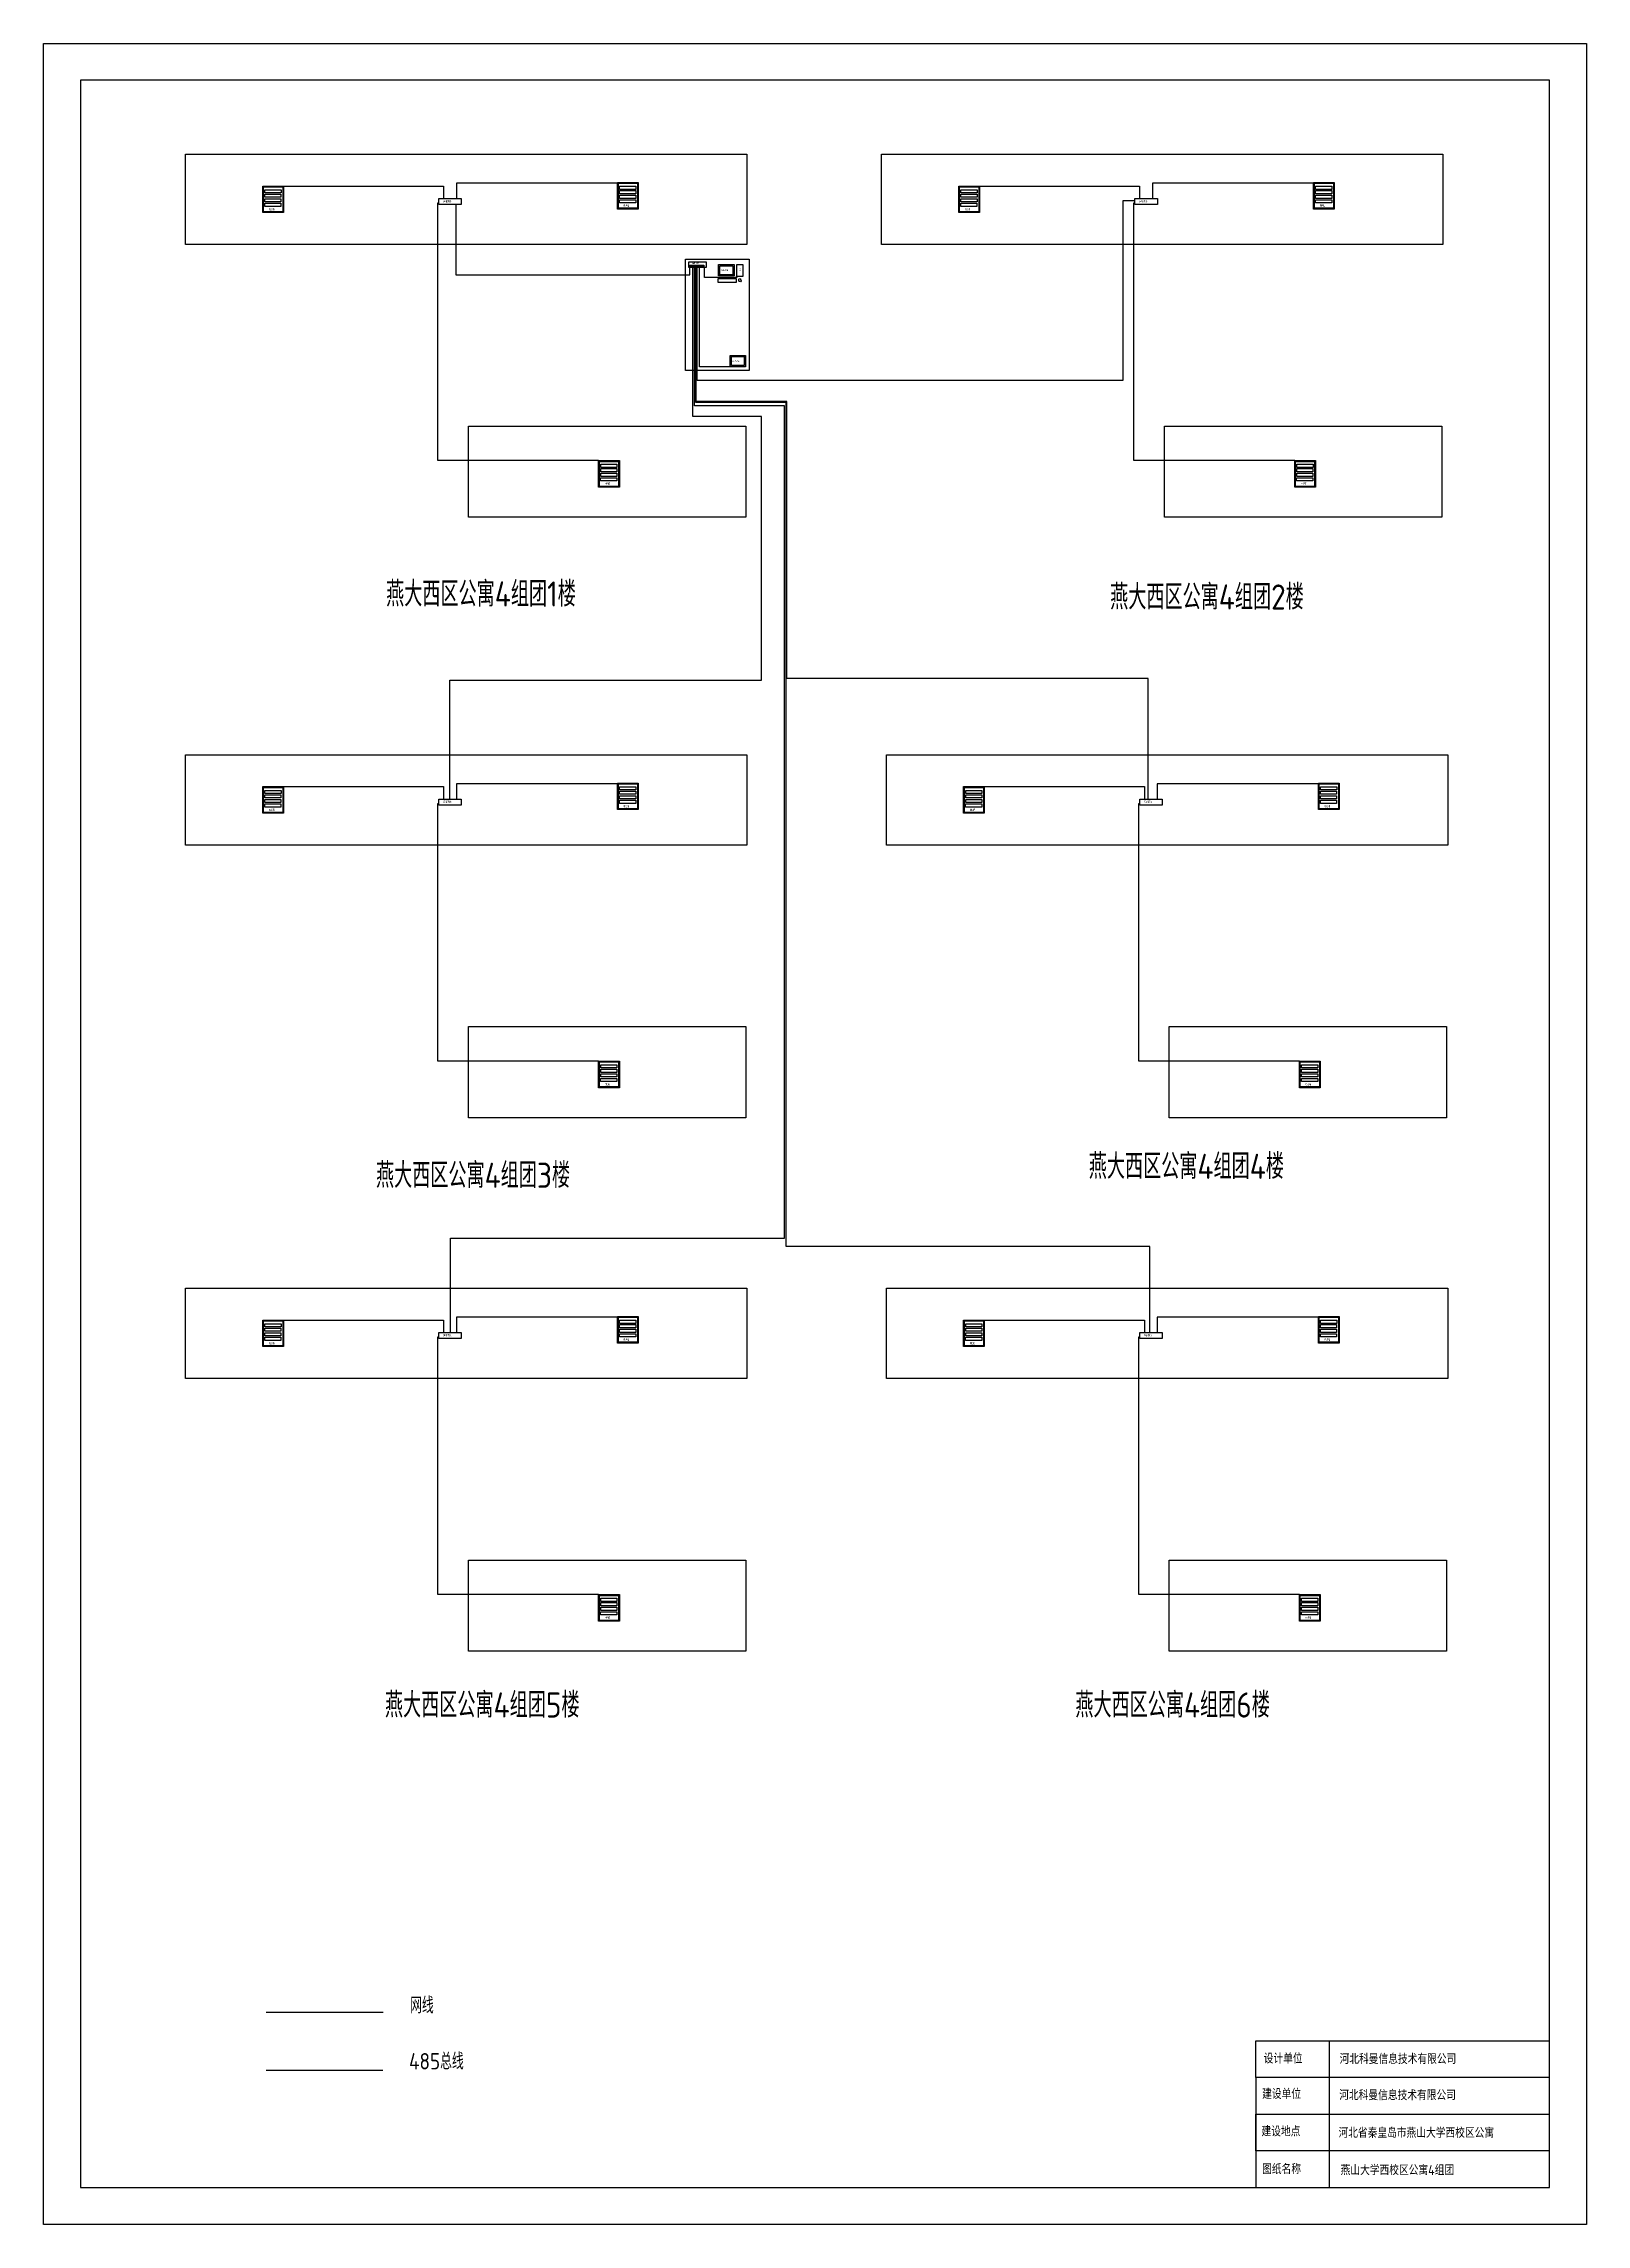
# Model space of a CAD drawing. Header units: millimetres. Extents: x 286 to 1652, y 942 to 1614.
# Drawn here: x 979.4 to 1189.4, y 1317 to 1614 of the extents above; entities that cross this region are included whole.
import ezdxf

# ---------------------------------------------------------------- set-up
doc = ezdxf.new("R2010")
doc.units = ezdxf.units.MM
for name, color, linetype in [('485总线', 7, 'Continuous'), ('网线', 7, 'Continuous'), ('设备图', 7, 'Continuous')]:
    doc.layers.add(name, color=color, linetype=linetype)
doc.styles.add('Annotative', font='gbenor.shx', dxfattribs={"bigfont": 'gbcbig.shx'})
doc.styles.get("Standard").update_dxf_attribs({"font": 'gbenor.shx', "bigfont": 'gbcbig.shx'})

msp = doc.modelspace()

# ---------------------------------------------------------------- linework, layer by layer
for p, q in [((979.36, 1613.97), (1189.36, 1613.97)), ((979.36, 1316.97), (979.36, 1613.97)), ((1189.36, 1613.97), (1189.36, 1316.97)), ((984.36, 1608.97), (984.36, 1321.97)), ((1184.36, 1608.97), (984.36, 1608.97)), ((1184.36, 1321.97), (1184.36, 1608.97)), ((1144.36, 1336.97), (1144.36, 1341.97)), ((1144.36, 1341.97), (1184.36, 1341.97)), ((1144.36, 1341.97), (1154.36, 1341.97)), ((1154.36, 1341.97), (1154.36, 1321.97)), ((1184.36, 1336.97), (1144.36, 1336.97)), ((1144.36, 1336.97), (1144.36, 1321.97)), ((1184.36, 1331.97), (1184.36, 1336.97)), ((1144.36, 1326.97), (1144.36, 1331.97)), ((1144.36, 1331.97), (1184.36, 1331.97)), ((1184.36, 1326.97), (1144.36, 1326.97)), ((1184.36, 1321.97), (1184.36, 1326.97)), ((984.36, 1321.97), (1184.36, 1321.97)), ((1184.36, 1321.97), (1184.36, 1321.97)), ((1189.36, 1316.97), (979.36, 1316.97))]:
    msp.add_line(p, q)
for points in [[(998.68, 1598.89), (1075.09, 1598.89), (1075.09, 1586.6), (998.68, 1586.6)], [(1093.43, 1598.89), (1169.83, 1598.89), (1169.83, 1586.6), (1093.43, 1586.6)], [(1066.74, 1584.63), (1075.41, 1584.63), (1075.41, 1569.43), (1066.74, 1569.43)], [(1037.18, 1561.88), (1074.94, 1561.88), (1074.94, 1549.45), (1037.18, 1549.45)], [(1131.93, 1561.88), (1169.68, 1561.88), (1169.68, 1549.45), (1131.93, 1549.45)], [(998.68, 1517.1), (1075.09, 1517.1), (1075.09, 1504.81), (998.68, 1504.81)], [(1094.08, 1517.1), (1170.49, 1517.1), (1170.49, 1504.81), (1094.08, 1504.81)], [(1037.18, 1480.09), (1074.94, 1480.09), (1074.94, 1467.66), (1037.18, 1467.66)], [(1132.58, 1480.09), (1170.34, 1480.09), (1170.34, 1467.66), (1132.58, 1467.66)], [(998.68, 1444.45), (1075.09, 1444.45), (1075.09, 1432.16), (998.68, 1432.16)], [(1094.08, 1444.45), (1170.49, 1444.45), (1170.49, 1432.16), (1094.08, 1432.16)], [(1037.18, 1407.44), (1074.94, 1407.44), (1074.94, 1395.01), (1037.18, 1395.01)], [(1132.58, 1407.44), (1170.34, 1407.44), (1170.34, 1395.01), (1132.58, 1395.01)]]:
    msp.add_lwpolyline(points, close=True)
at = {"layer": '485总线', "color": 5}
for p, q in [((1057.59, 1594.94), (1035.54, 1594.94)), ((1035.54, 1594.94), (1035.54, 1592.85)), ((1152.34, 1594.94), (1130.28, 1594.94)), ((1130.28, 1594.94), (1130.28, 1592.85)), ((1012.01, 1594.56), (1033.8, 1594.56)), ((1033.02, 1557.18), (1033.02, 1592.26)), ((1033.02, 1592.26), (1033.15, 1592.26)), ((1033.8, 1594.56), (1033.8, 1592.85)), ((1106.76, 1594.56), (1128.54, 1594.56)), ((1127.76, 1557.18), (1127.76, 1592.26)), ((1127.76, 1592.26), (1127.9, 1592.26)), ((1128.54, 1594.56), (1128.54, 1592.85)), ((1054.91, 1557.18), (1033.02, 1557.18)), ((1149.66, 1557.18), (1127.76, 1557.18)), ((1012.01, 1512.77), (1033.8, 1512.77)), ((1033.8, 1512.77), (1033.8, 1511.06)), ((1057.59, 1513.15), (1035.54, 1513.15)), ((1035.54, 1513.15), (1035.54, 1511.06)), ((1107.41, 1512.77), (1129.2, 1512.77)), ((1129.2, 1512.77), (1129.2, 1511.06)), ((1153, 1513.15), (1130.94, 1513.15)), ((1130.94, 1513.15), (1130.94, 1511.06)), ((1033.02, 1475.39), (1033.02, 1510.47)), ((1033.02, 1510.47), (1033.15, 1510.47)), ((1128.42, 1475.39), (1128.42, 1510.47)), ((1128.42, 1510.47), (1128.56, 1510.47)), ((1054.91, 1475.39), (1033.02, 1475.39)), ((1150.31, 1475.39), (1128.42, 1475.39)), ((1057.59, 1440.5), (1035.54, 1440.5)), ((1035.54, 1440.5), (1035.54, 1438.42)), ((1153, 1440.5), (1130.94, 1440.5)), ((1130.94, 1440.5), (1130.94, 1438.42)), ((1012.01, 1440.13), (1033.8, 1440.13)), ((1033.02, 1402.74), (1033.02, 1437.82)), ((1033.02, 1437.82), (1033.15, 1437.82)), ((1033.8, 1440.13), (1033.8, 1438.42)), ((1107.41, 1440.13), (1129.2, 1440.13)), ((1128.42, 1402.74), (1128.42, 1437.82)), ((1128.42, 1437.82), (1128.56, 1437.82)), ((1129.2, 1440.13), (1129.2, 1438.42)), ((1054.91, 1402.74), (1033.02, 1402.74)), ((1150.31, 1402.74), (1128.42, 1402.74))]:
    msp.add_line(p, q, dxfattribs=at)
at = {"layer": '网线', "color": 3}
for p, q in [((1035.49, 1592.05), (1035.49, 1582.47)), ((1127.9, 1592.56), (1126.25, 1592.56)), ((1126.25, 1592.56), (1126.25, 1568.09)), ((1067.31, 1582.47), (1067.31, 1583.47)), ((1067.71, 1563.18), (1067.71, 1583.47)), ((1067.98, 1564.64), (1067.98, 1583.47)), ((1068.16, 1565.09), (1068.16, 1583.47)), ((1068.2, 1565.22), (1068.2, 1583.47)), ((1068.31, 1568.09), (1068.31, 1583.47)), ((1068.66, 1569.96), (1068.66, 1583.47)), ((1069.32, 1582.11), (1069.32, 1583.47)), ((1035.49, 1582.47), (1067.31, 1582.47)), ((1073.74, 1582.11), (1069.32, 1582.11)), ((1073.74, 1582.27), (1073.74, 1582.11)), ((1072.8, 1569.96), (1068.66, 1569.96)), ((1080.51, 1565.22), (1068.2, 1565.22)), ((1126.25, 1568.09), (1068.31, 1568.09)), ((1080.51, 1527.52), (1080.51, 1565.22)), ((1077.06, 1563.18), (1067.71, 1563.18)), ((1080.2, 1564.64), (1067.98, 1564.64)), ((1080.45, 1565.09), (1068.16, 1565.09)), ((1077.06, 1527.29), (1077.06, 1563.18)), ((1080.2, 1451.27), (1080.2, 1564.64)), ((1080.45, 1450.16), (1080.45, 1565.09)), ((1034.65, 1511.06), (1034.65, 1527.29)), ((1034.65, 1527.29), (1077.06, 1527.29)), ((1129.73, 1527.52), (1080.51, 1527.52)), ((1129.73, 1511.06), (1129.73, 1527.52)), ((1034.73, 1438.42), (1034.73, 1451.27)), ((1034.73, 1451.27), (1080.2, 1451.27)), ((1129.94, 1450.16), (1080.45, 1450.16)), ((1129.94, 1438.42), (1129.94, 1450.16)), ((1009.67, 1345.89), (1025.56, 1345.89))]:
    msp.add_line(p, q, dxfattribs=at)
at = {"layer": '网线', "color": 5}
msp.add_line((1009.67, 1337.99), (1025.55, 1337.99), dxfattribs=at)
at = {"layer": '设备图'}
for points in [[(1057.49, 1595.05), (1060.31, 1595.05), (1060.31, 1591.44), (1057.49, 1591.44)], [(1057.59, 1594.94), (1060.2, 1594.94), (1060.2, 1591.54), (1057.59, 1591.54)], [(1152.23, 1595.05), (1155.05, 1595.05), (1155.05, 1591.44), (1152.23, 1591.44)], [(1152.34, 1594.94), (1154.95, 1594.94), (1154.95, 1591.54), (1152.34, 1591.54)], [(1009.19, 1594.56), (1012.01, 1594.56), (1012.01, 1590.95), (1009.19, 1590.95)], [(1009.3, 1594.45), (1011.9, 1594.45), (1011.9, 1591.05), (1009.3, 1591.05)], [(1009.45, 1592.22), (1011.66, 1592.22), (1011.66, 1591.79), (1009.45, 1591.79)], [(1009.46, 1593.46), (1011.67, 1593.46), (1011.67, 1593.04), (1009.46, 1593.04)], [(1009.46, 1592.83), (1011.67, 1592.83), (1011.67, 1592.41), (1009.46, 1592.41)], [(1009.47, 1594.06), (1011.68, 1594.06), (1011.68, 1593.63), (1009.47, 1593.63)], [(1033.15, 1592.85), (1036.21, 1592.85), (1036.21, 1592.05), (1033.15, 1592.05)], [(1057.75, 1592.71), (1059.96, 1592.71), (1059.96, 1592.28), (1057.75, 1592.28)], [(1057.76, 1593.95), (1059.97, 1593.95), (1059.97, 1593.53), (1057.76, 1593.53)], [(1057.76, 1593.32), (1059.97, 1593.32), (1059.97, 1592.89), (1057.76, 1592.89)], [(1057.77, 1594.55), (1059.98, 1594.55), (1059.98, 1594.12), (1057.77, 1594.12)], [(1103.94, 1594.56), (1106.76, 1594.56), (1106.76, 1590.95), (1103.94, 1590.95)], [(1104.04, 1594.45), (1106.65, 1594.45), (1106.65, 1591.05), (1104.04, 1591.05)], [(1104.2, 1592.22), (1106.41, 1592.22), (1106.41, 1591.79), (1104.2, 1591.79)], [(1104.21, 1593.46), (1106.42, 1593.46), (1106.42, 1593.04), (1104.21, 1593.04)], [(1104.21, 1592.83), (1106.42, 1592.83), (1106.42, 1592.41), (1104.21, 1592.41)], [(1104.22, 1594.06), (1106.43, 1594.06), (1106.43, 1593.63), (1104.22, 1593.63)], [(1127.9, 1592.85), (1130.96, 1592.85), (1130.96, 1592.05), (1127.9, 1592.05)], [(1152.49, 1592.71), (1154.7, 1592.71), (1154.7, 1592.28), (1152.49, 1592.28)], [(1152.51, 1594.55), (1154.72, 1594.55), (1154.72, 1594.12), (1152.51, 1594.12)], [(1152.51, 1593.95), (1154.72, 1593.95), (1154.72, 1593.53), (1152.51, 1593.53)], [(1152.51, 1593.32), (1154.72, 1593.32), (1154.72, 1592.89), (1152.51, 1592.89)], [(1067.19, 1584.24), (1069.54, 1584.24), (1069.54, 1583.47), (1067.19, 1583.47)], [(1067.31, 1583.8), (1067.52, 1583.8), (1067.52, 1583.6), (1067.31, 1583.6)], [(1067.56, 1583.8), (1067.77, 1583.8), (1067.77, 1583.6), (1067.56, 1583.6)], [(1067.8, 1583.8), (1068.01, 1583.8), (1068.01, 1583.6), (1067.8, 1583.6)], [(1068.05, 1583.8), (1068.26, 1583.8), (1068.26, 1583.6), (1068.05, 1583.6)], [(1068.29, 1583.8), (1068.5, 1583.8), (1068.5, 1583.6), (1068.29, 1583.6)], [(1068.53, 1583.8), (1068.74, 1583.8), (1068.74, 1583.6), (1068.53, 1583.6)], [(1068.77, 1583.8), (1068.98, 1583.8), (1068.98, 1583.6), (1068.77, 1583.6)], [(1069.02, 1583.8), (1069.23, 1583.8), (1069.23, 1583.6), (1069.02, 1583.6)], [(1071.23, 1583.87), (1073.34, 1583.87), (1073.34, 1582.34), (1071.23, 1582.34)], [(1071.23, 1583.87), (1073.34, 1583.87), (1073.34, 1582.34), (1071.23, 1582.34)], [(1071.42, 1583.71), (1073.18, 1583.71), (1073.18, 1582.49), (1071.42, 1582.49)], [(1071.42, 1583.71), (1073.18, 1583.71), (1073.18, 1582.49), (1071.42, 1582.49)], [(1073.74, 1583.88), (1074.55, 1583.88), (1074.55, 1582.27), (1073.74, 1582.27)], [(1071.2, 1581.98), (1073.62, 1581.98), (1073.62, 1581.45), (1071.2, 1581.45)], [(1072.8, 1571.49), (1074.91, 1571.49), (1074.91, 1569.96), (1072.8, 1569.96)], [(1072.99, 1571.34), (1074.74, 1571.34), (1074.74, 1570.12), (1072.99, 1570.12)], [(1054.91, 1557.18), (1057.73, 1557.18), (1057.73, 1553.57), (1054.91, 1553.57)], [(1055.02, 1557.07), (1057.63, 1557.07), (1057.63, 1553.66), (1055.02, 1553.66)], [(1055.19, 1556.68), (1057.4, 1556.68), (1057.4, 1556.25), (1055.19, 1556.25)], [(1149.66, 1557.18), (1152.48, 1557.18), (1152.48, 1553.57), (1149.66, 1553.57)], [(1149.77, 1557.07), (1152.37, 1557.07), (1152.37, 1553.66), (1149.77, 1553.66)], [(1149.94, 1556.68), (1152.15, 1556.68), (1152.15, 1556.25), (1149.94, 1556.25)], [(1055.17, 1554.84), (1057.38, 1554.84), (1057.38, 1554.41), (1055.17, 1554.41)], [(1055.19, 1556.08), (1057.4, 1556.08), (1057.4, 1555.66), (1055.19, 1555.66)], [(1055.19, 1555.45), (1057.4, 1555.45), (1057.4, 1555.02), (1055.19, 1555.02)], [(1149.92, 1554.84), (1152.13, 1554.84), (1152.13, 1554.41), (1149.92, 1554.41)], [(1149.93, 1556.08), (1152.14, 1556.08), (1152.14, 1555.66), (1149.93, 1555.66)], [(1149.93, 1555.45), (1152.14, 1555.45), (1152.14, 1555.02), (1149.93, 1555.02)], [(1009.19, 1512.77), (1012.01, 1512.77), (1012.01, 1509.16), (1009.19, 1509.16)], [(1009.3, 1512.66), (1011.9, 1512.66), (1011.9, 1509.25), (1009.3, 1509.25)], [(1009.47, 1512.26), (1011.68, 1512.26), (1011.68, 1511.84), (1009.47, 1511.84)], [(1057.49, 1513.26), (1060.31, 1513.26), (1060.31, 1509.65), (1057.49, 1509.65)], [(1057.59, 1513.15), (1060.2, 1513.15), (1060.2, 1509.74), (1057.59, 1509.74)], [(1057.76, 1512.16), (1059.97, 1512.16), (1059.97, 1511.74), (1057.76, 1511.74)], [(1057.77, 1512.75), (1059.98, 1512.75), (1059.98, 1512.33), (1057.77, 1512.33)], [(1104.59, 1512.77), (1107.41, 1512.77), (1107.41, 1509.16), (1104.59, 1509.16)], [(1104.7, 1512.66), (1107.31, 1512.66), (1107.31, 1509.25), (1104.7, 1509.25)], [(1104.87, 1512.26), (1107.08, 1512.26), (1107.08, 1511.84), (1104.87, 1511.84)], [(1152.89, 1513.26), (1155.71, 1513.26), (1155.71, 1509.65), (1152.89, 1509.65)], [(1153, 1513.15), (1155.6, 1513.15), (1155.6, 1509.74), (1153, 1509.74)], [(1153.16, 1512.16), (1155.37, 1512.16), (1155.37, 1511.74), (1153.16, 1511.74)], [(1153.17, 1512.75), (1155.38, 1512.75), (1155.38, 1512.33), (1153.17, 1512.33)], [(1009.45, 1510.42), (1011.66, 1510.42), (1011.66, 1510), (1009.45, 1510)], [(1009.46, 1511.67), (1011.67, 1511.67), (1011.67, 1511.25), (1009.46, 1511.25)], [(1009.46, 1511.04), (1011.67, 1511.04), (1011.67, 1510.61), (1009.46, 1510.61)], [(1033.15, 1511.06), (1036.21, 1511.06), (1036.21, 1510.26), (1033.15, 1510.26)], [(1057.75, 1510.91), (1059.96, 1510.91), (1059.96, 1510.49), (1057.75, 1510.49)], [(1057.76, 1511.53), (1059.97, 1511.53), (1059.97, 1511.1), (1057.76, 1511.1)], [(1104.85, 1510.42), (1107.06, 1510.42), (1107.06, 1510), (1104.85, 1510)], [(1104.87, 1511.67), (1107.08, 1511.67), (1107.08, 1511.25), (1104.87, 1511.25)], [(1104.87, 1511.04), (1107.08, 1511.04), (1107.08, 1510.61), (1104.87, 1510.61)], [(1128.56, 1511.06), (1131.61, 1511.06), (1131.61, 1510.26), (1128.56, 1510.26)], [(1153.15, 1510.91), (1155.36, 1510.91), (1155.36, 1510.49), (1153.15, 1510.49)], [(1153.16, 1511.53), (1155.37, 1511.53), (1155.37, 1511.1), (1153.16, 1511.1)], [(1054.91, 1475.39), (1057.73, 1475.39), (1057.73, 1471.77), (1054.91, 1471.77)], [(1055.02, 1475.28), (1057.63, 1475.28), (1057.63, 1471.87), (1055.02, 1471.87)], [(1055.19, 1474.88), (1057.4, 1474.88), (1057.4, 1474.46), (1055.19, 1474.46)], [(1055.19, 1474.29), (1057.4, 1474.29), (1057.4, 1473.86), (1055.19, 1473.86)], [(1055.19, 1473.66), (1057.4, 1473.66), (1057.4, 1473.23), (1055.19, 1473.23)], [(1150.31, 1475.39), (1153.14, 1475.39), (1153.14, 1471.77), (1150.31, 1471.77)], [(1150.42, 1475.28), (1153.03, 1475.28), (1153.03, 1471.87), (1150.42, 1471.87)], [(1150.59, 1474.29), (1152.8, 1474.29), (1152.8, 1473.86), (1150.59, 1473.86)], [(1150.59, 1473.66), (1152.8, 1473.66), (1152.8, 1473.23), (1150.59, 1473.23)], [(1150.6, 1474.88), (1152.81, 1474.88), (1152.81, 1474.46), (1150.6, 1474.46)], [(1055.17, 1473.04), (1057.38, 1473.04), (1057.38, 1472.62), (1055.17, 1472.62)], [(1150.58, 1473.04), (1152.79, 1473.04), (1152.79, 1472.62), (1150.58, 1472.62)], [(1057.49, 1440.61), (1060.31, 1440.61), (1060.31, 1437), (1057.49, 1437)], [(1057.59, 1440.5), (1060.2, 1440.5), (1060.2, 1437.1), (1057.59, 1437.1)], [(1152.89, 1440.61), (1155.71, 1440.61), (1155.71, 1437), (1152.89, 1437)], [(1153, 1440.5), (1155.6, 1440.5), (1155.6, 1437.1), (1153, 1437.1)], [(1009.19, 1440.13), (1012.01, 1440.13), (1012.01, 1436.51), (1009.19, 1436.51)], [(1009.3, 1440.01), (1011.9, 1440.01), (1011.9, 1436.61), (1009.3, 1436.61)], [(1009.45, 1437.78), (1011.66, 1437.78), (1011.66, 1437.35), (1009.45, 1437.35)], [(1009.46, 1439.03), (1011.67, 1439.03), (1011.67, 1438.6), (1009.46, 1438.6)], [(1009.46, 1438.39), (1011.67, 1438.39), (1011.67, 1437.97), (1009.46, 1437.97)], [(1009.47, 1439.62), (1011.68, 1439.62), (1011.68, 1439.19), (1009.47, 1439.19)], [(1033.15, 1438.42), (1036.21, 1438.42), (1036.21, 1437.61), (1033.15, 1437.61)], [(1057.75, 1438.27), (1059.96, 1438.27), (1059.96, 1437.84), (1057.75, 1437.84)], [(1057.76, 1439.51), (1059.97, 1439.51), (1059.97, 1439.09), (1057.76, 1439.09)], [(1057.76, 1438.88), (1059.97, 1438.88), (1059.97, 1438.45), (1057.76, 1438.45)], [(1057.77, 1440.11), (1059.98, 1440.11), (1059.98, 1439.68), (1057.77, 1439.68)], [(1104.59, 1440.13), (1107.41, 1440.13), (1107.41, 1436.51), (1104.59, 1436.51)], [(1104.7, 1440.01), (1107.31, 1440.01), (1107.31, 1436.61), (1104.7, 1436.61)], [(1104.85, 1437.78), (1107.06, 1437.78), (1107.06, 1437.35), (1104.85, 1437.35)], [(1104.87, 1439.62), (1107.08, 1439.62), (1107.08, 1439.19), (1104.87, 1439.19)], [(1104.87, 1439.03), (1107.08, 1439.03), (1107.08, 1438.6), (1104.87, 1438.6)], [(1104.87, 1438.39), (1107.08, 1438.39), (1107.08, 1437.97), (1104.87, 1437.97)], [(1128.56, 1438.42), (1131.61, 1438.42), (1131.61, 1437.61), (1128.56, 1437.61)], [(1153.15, 1438.27), (1155.36, 1438.27), (1155.36, 1437.84), (1153.15, 1437.84)], [(1153.16, 1439.51), (1155.37, 1439.51), (1155.37, 1439.09), (1153.16, 1439.09)], [(1153.16, 1438.88), (1155.37, 1438.88), (1155.37, 1438.45), (1153.16, 1438.45)], [(1153.17, 1440.11), (1155.38, 1440.11), (1155.38, 1439.68), (1153.17, 1439.68)], [(1054.91, 1402.74), (1057.73, 1402.74), (1057.73, 1399.13), (1054.91, 1399.13)], [(1055.02, 1402.63), (1057.63, 1402.63), (1057.63, 1399.22), (1055.02, 1399.22)], [(1055.19, 1402.24), (1057.4, 1402.24), (1057.4, 1401.81), (1055.19, 1401.81)], [(1150.31, 1402.74), (1153.14, 1402.74), (1153.14, 1399.13), (1150.31, 1399.13)], [(1150.42, 1402.63), (1153.03, 1402.63), (1153.03, 1399.22), (1150.42, 1399.22)], [(1150.6, 1402.24), (1152.81, 1402.24), (1152.81, 1401.81), (1150.6, 1401.81)], [(1055.17, 1400.4), (1057.38, 1400.4), (1057.38, 1399.97), (1055.17, 1399.97)], [(1055.19, 1401.64), (1057.4, 1401.64), (1057.4, 1401.22), (1055.19, 1401.22)], [(1055.19, 1401.01), (1057.4, 1401.01), (1057.4, 1400.58), (1055.19, 1400.58)], [(1150.58, 1400.4), (1152.79, 1400.4), (1152.79, 1399.97), (1150.58, 1399.97)], [(1150.59, 1401.64), (1152.8, 1401.64), (1152.8, 1401.22), (1150.59, 1401.22)], [(1150.59, 1401.01), (1152.8, 1401.01), (1152.8, 1400.58), (1150.59, 1400.58)]]:
    msp.add_lwpolyline(points, close=True, dxfattribs=at)
msp.add_ellipse((1074.14, 1581.75), major_axis=(0.086, -0.205), ratio=0.684846, dxfattribs=at)

# ---------------------------------------------------------------- texts
for s, height, p in [('燕大西区公寓4组团1楼', 3.4227, (1025.98, 1537.3)), ('燕大西区公寓4组团2楼', 3.4227, (1124.54, 1536.89)), ('燕大西区公寓4组团3楼', 3.4227, (1024.6, 1458.13)), ('燕大西区公寓4组团4楼', 3.4227, (1121.63, 1459.35)), ('燕大西区公寓4组团5楼', 3.4227, (1025.82, 1385.99)), ('燕大西区公寓4组团6楼', 3.4227, (1119.8, 1385.99)), ('设计单位', 1.393, (1145.44, 1338.87)), ('河北科曼信息技术有限公司', 1.3934, (1155.77, 1338.81)), ('建设单位', 1.393, (1145.23, 1334.04)), ('河北科曼信息技术有限公司', 1.3934, (1155.72, 1333.88)), ('建设地点', 1.393, (1145.14, 1328.95)), ('河北省秦皇岛市燕山大学西校区公寓', 1.3934, (1155.62, 1328.75)), ('图纸名称', 1.393, (1145.23, 1323.81)), ('燕山大学西校区公寓4组团', 1.3934, (1155.91, 1323.67))]:
    msp.add_text(s, height=height).set_placement(p)
at = {"layer": '网线'}
for s, p in [('网线', (1029.25, 1345.7)), ('485总线', (1029.1, 1338.07))]:
    msp.add_text(s, height=2.224, dxfattribs=at).set_placement(p)
at = {"layer": '设备图', "style": 'Annotative'}
for s, height, p in [('智能网关', 0.276, (1033.77, 1592.32)), ('电控箱', 0.251, (1058.3, 1591.75)), ('智能网关', 0.276, (1128.52, 1592.32)), ('电控箱', 0.251, (1153.05, 1591.75)), ('电控箱', 0.251, (1010.01, 1591.26)), ('电控箱', 0.251, (1104.75, 1591.26)), ('网络交换机', 0.19, (1067.66, 1583.94)), ('监控显示器', 0.173, (1071.65, 1583.01)), ('宿舍信息终端', 0.173, (1073.05, 1570.63)), ('电控箱', 0.251, (1055.73, 1553.88)), ('电控箱', 0.251, (1150.48, 1553.88)), ('电控箱', 0.251, (1010.01, 1509.47)), ('智能网关', 0.276, (1033.77, 1510.53)), ('电控箱', 0.251, (1058.3, 1509.96)), ('电控箱', 0.251, (1105.41, 1509.47)), ('智能网关', 0.276, (1129.17, 1510.53)), ('电控箱', 0.251, (1153.71, 1509.96)), ('电控箱', 0.251, (1055.73, 1472.09)), ('电控箱', 0.251, (1151.13, 1472.09)), ('智能网关', 0.276, (1033.77, 1437.89)), ('电控箱', 0.251, (1058.3, 1437.31)), ('智能网关', 0.276, (1129.17, 1437.89)), ('电控箱', 0.251, (1153.71, 1437.31)), ('电控箱', 0.251, (1010.01, 1436.82)), ('电控箱', 0.251, (1105.41, 1436.82)), ('电控箱', 0.251, (1055.73, 1399.44)), ('电控箱', 0.251, (1151.13, 1399.44))]:
    msp.add_text(s, height=height, dxfattribs=at).set_placement(p)
msp.add_text('工作站', height=0.16, rotation=270, dxfattribs=at).set_placement((1074.08, 1583.47))

doc.saveas('drawing.dxf')
